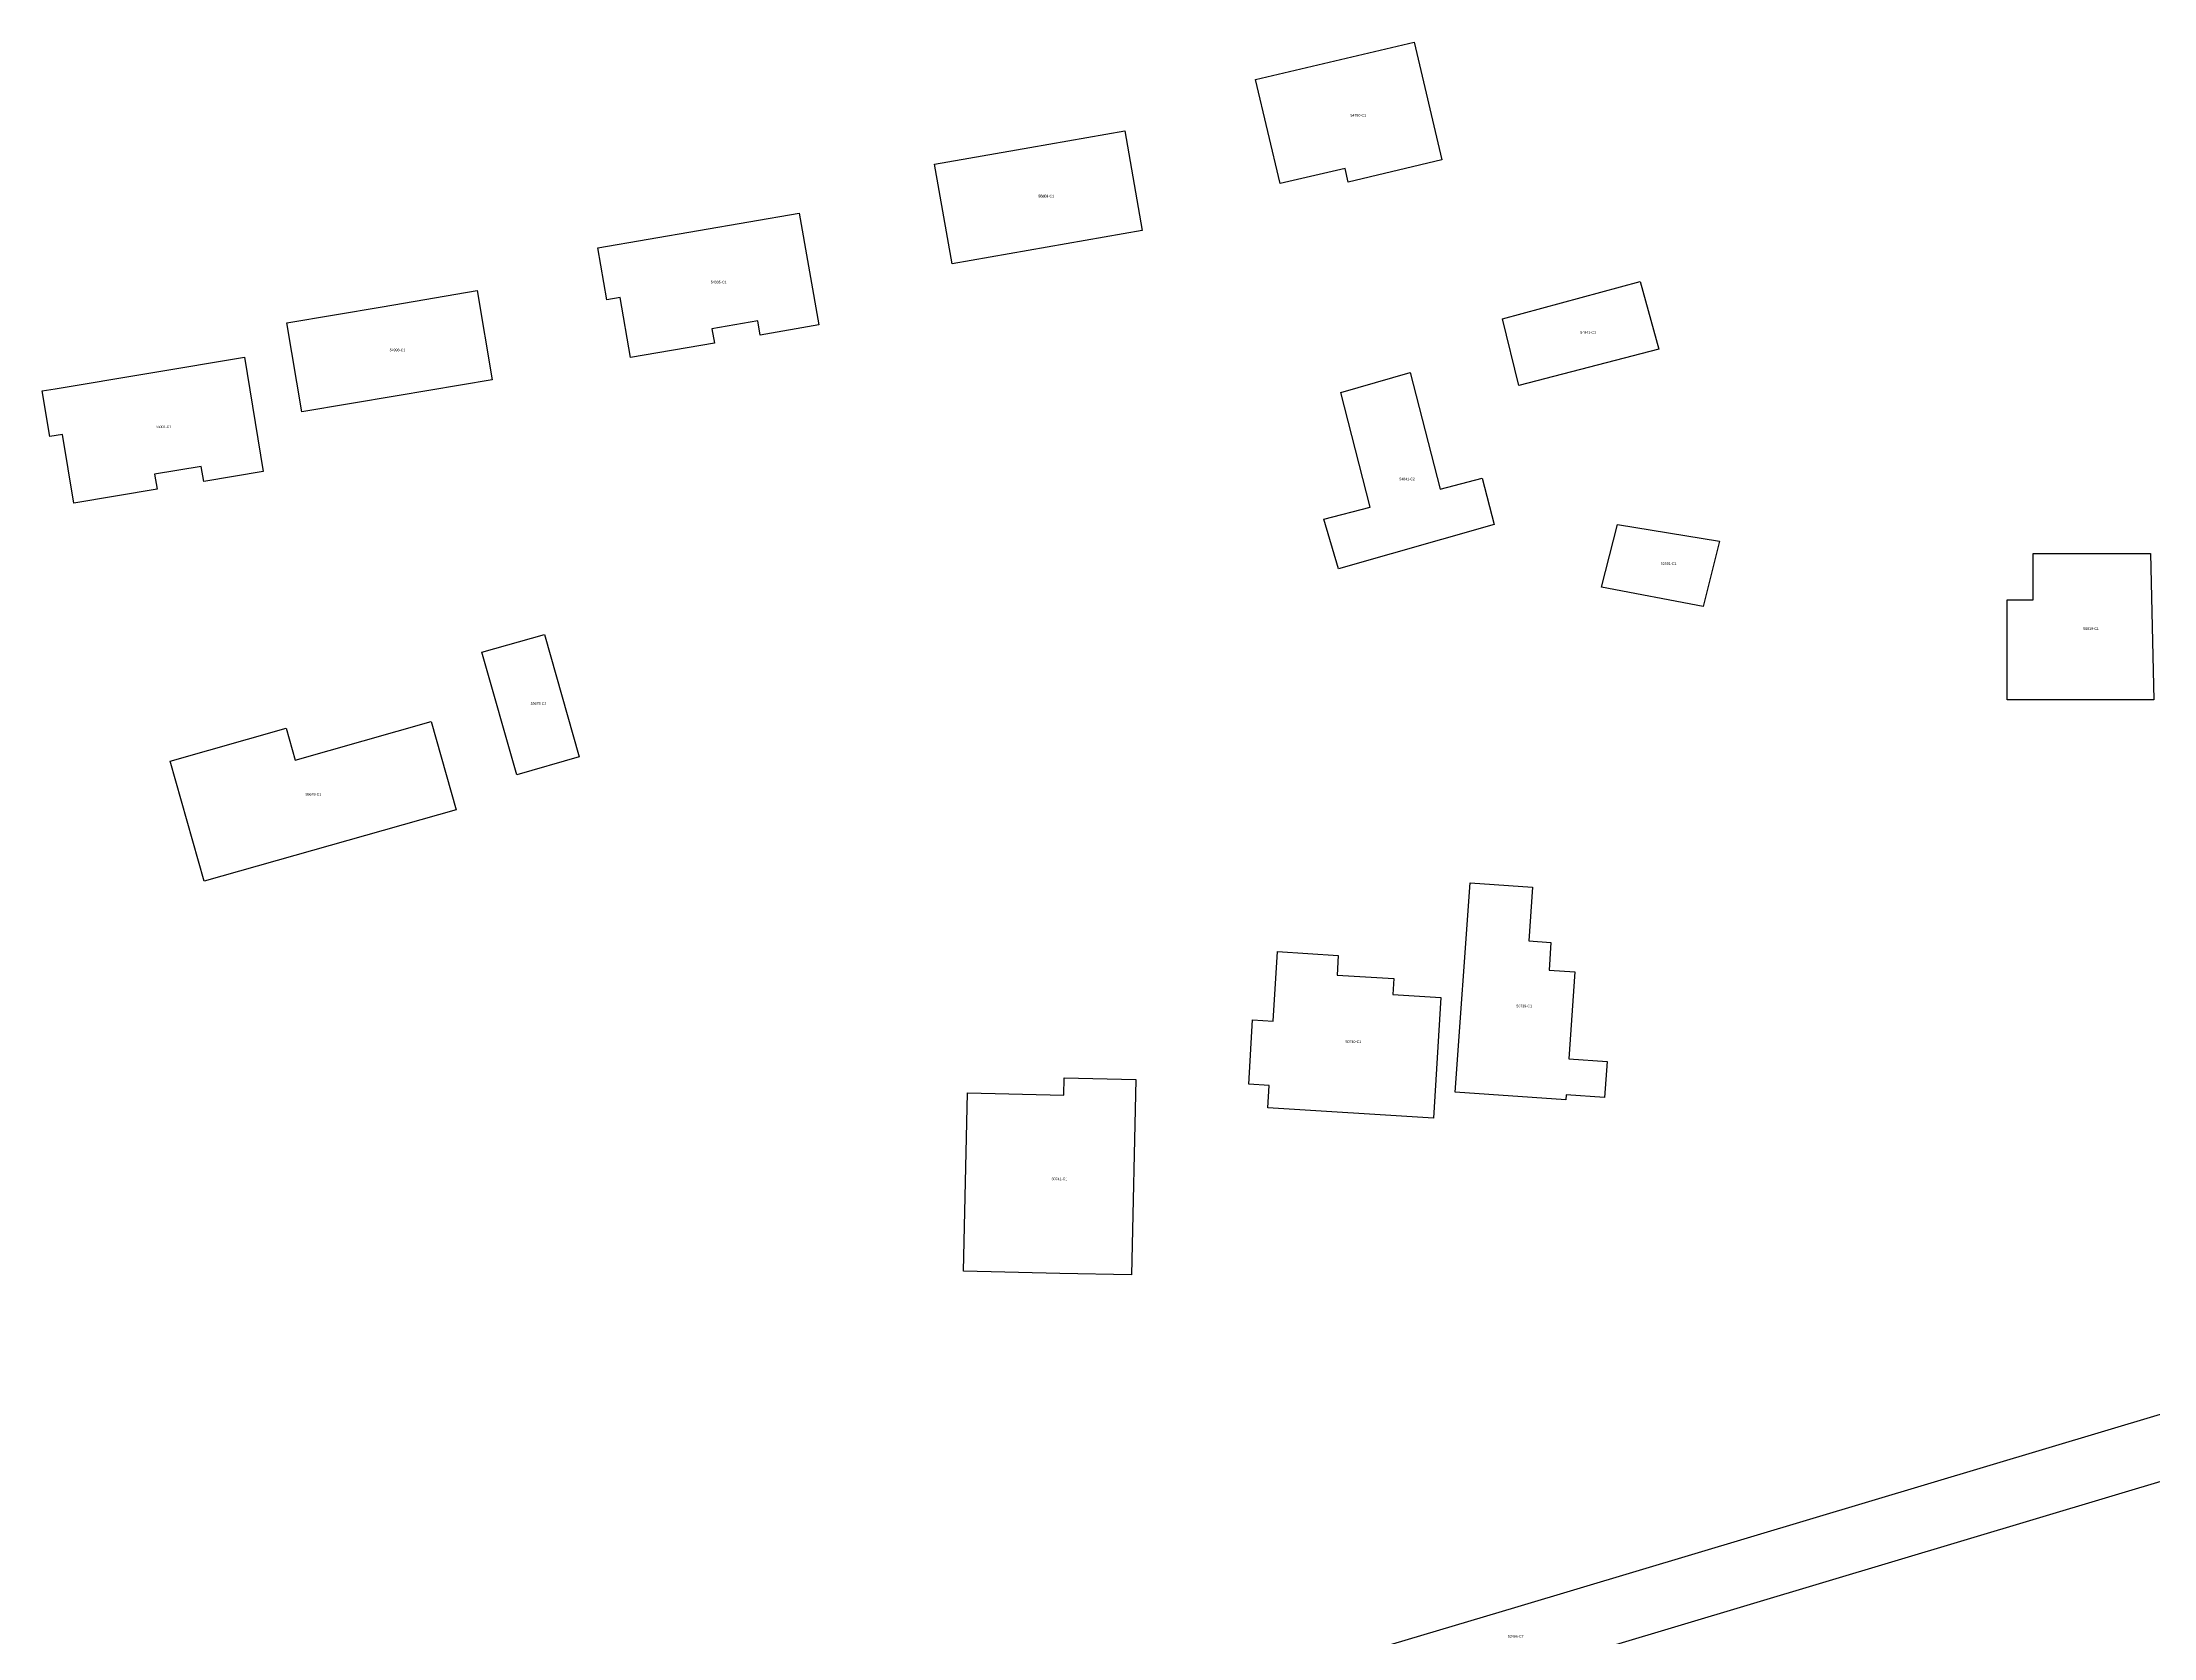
# Model space of a CAD drawing. Header units: inches. Extents: x 387583 to 388909, y 683456 to 683857.
# Drawn here: x 388153.1 to 388316.6, y 683663 to 683786.5 of the extents above; entities that cross this region are included whole.
import ezdxf

# ---------------------------------------------------------------- set-up
doc = ezdxf.new("R2010")
doc.units = ezdxf.units.IN
doc.header["$MEASUREMENT"] = 0
doc.layers.add('BUILDING_GEOMETRIES', color=118, linetype='Continuous', true_color=0x05342b)
doc.layers.add('LABEL', color=185, linetype='Continuous', true_color=0x5834b6)

msp = doc.modelspace()

# ---------------------------------------------------------------- linework, layer by layer
at = {"layer": 'BUILDING_GEOMETRIES'}
for points in [[(387634.89, 683471.06), (387583.89, 683455.8), (387582.53, 683460.49), (387633.46, 683475.85), (387713.8, 683499.91), (387785.71, 683521.51), (387858.16, 683543.06), (387942.13, 683568.21), (388091.32, 683612.89), (388187.49, 683641.58), (388267.38, 683665.38), (388444.02, 683718.29), (388478.32, 683728.45), (388569.08, 683755.64), (388618.85, 683770.61), (388631.95, 683774.67), (388650.17, 683781.96), (388677.83, 683793.37), (388699.56, 683802.7), (388719.46, 683811.26), (388721.55, 683806.71), (388701.53, 683798.11), (388681.05, 683789.31), (388726.18, 683802.89), (388794.35, 683823.11), (388855.62, 683841.47), (388905.8, 683856.61), (388908.72, 683852.27), (388857.06, 683836.68), (388795.78, 683818.32), (388727.61, 683798.11), (388652.35, 683775.45), (388633.6, 683769.96), (388620.31, 683765.83), (388570.52, 683750.86), (388479.75, 683723.66), (388445.45, 683713.5), (388268.81, 683660.59), (388188.92, 683636.79), (388092.75, 683608.1), (387943.56, 683563.42), (387859.59, 683538.27), (387787.14, 683516.72), (387715.23, 683495.12)], [(388254.22, 683775.71), (388253.98, 683776.77), (388248.96, 683775.59), (388247.06, 683783.66), (388259.33, 683786.54), (388261.47, 683777.42)], [(388236.93, 683779.68), (388238.28, 683771.95), (388232.4, 683770.92), (388229.44, 683770.4), (388223.56, 683769.37), (388222.2, 683777.1), (388229.57, 683778.39)], [(388236.93, 683779.68), (388238.28, 683771.95), (388232.4, 683770.92), (388229.44, 683770.4), (388223.56, 683769.37), (388222.2, 683777.1), (388229.57, 683778.39)], [(388196.13, 683770.61), (388211.72, 683773.31), (388213.23, 683764.64), (388208.69, 683763.85), (388208.5, 683764.95), (388204.96, 683764.34), (388205.15, 683763.24), (388198.65, 683762.11), (388197.84, 683766.76), (388196.83, 683766.58)], [(388266.18, 683765.11), (388276.83, 683768), (388278.27, 683762.77), (388267.45, 683759.96)], [(388186.78, 683767.3), (388187.95, 683760.39), (388180.58, 683759.14), (388173.21, 683757.9), (388172.04, 683764.8), (388179.41, 683766.05)], [(388153.1, 683759.54), (388154.09, 683759.7), (388168.75, 683762.14), (388170.22, 683753.29), (388165.62, 683752.52), (388165.42, 683753.68), (388161.8, 683753.08), (388162, 683751.92), (388155.56, 683750.85), (388154.68, 683756.15), (388153.69, 683755.99)], [(388253.66, 683759.42), (388259.03, 683760.97), (388261.34, 683751.93), (388264.61, 683752.78), (388265.53, 683749.19), (388253.47, 683745.74), (388252.35, 683749.6), (388255.94, 683750.53)], [(388275.07, 683749.19), (388282.98, 683747.89), (388281.72, 683742.83), (388273.85, 683744.34)], [(388305.26, 683743.35), (388307.26, 683743.35), (388307.26, 683746.95), (388316.35, 683746.95), (388316.61, 683735.6), (388305.26, 683735.6)], [(388187.15, 683739.29), (388191.99, 683740.67), (388194.69, 683731.18), (388189.84, 683729.8)], [(388163, 683730.85), (388171.99, 683733.4), (388172.69, 683730.93), (388183.21, 683733.93), (388185.15, 683727.09), (388165.65, 683721.55)], [(388263.66, 683721.43), (388268.5, 683721.1), (388268.21, 683716.93), (388269.93, 683716.81), (388269.78, 683714.67), (388271.78, 683714.53), (388271.3, 683707.79), (388274.28, 683707.58), (388274.08, 683704.8), (388271.1, 683705.01), (388271.07, 683704.62), (388262.51, 683705.22)], [(388248.75, 683716.1), (388253.46, 683715.81), (388253.37, 683714.29), (388257.76, 683714.02), (388257.68, 683712.77), (388261.41, 683712.55), (388260.83, 683703.21), (388248.01, 683704.01), (388248.11, 683705.74), (388246.52, 683705.84), (388246.82, 683710.81), (388248.42, 683710.71)], [(388224.45, 683691.34), (388224.75, 683705.16), (388232.21, 683704.99), (388232.24, 683706.33), (388237.78, 683706.21), (388237.45, 683691.06), (388231.91, 683691.18)]]:
    msp.add_lwpolyline(points, close=True, dxfattribs=at)

# ---------------------------------------------------------------- texts
at = {"layer": 'LABEL'}
for s, p in [('54790-C1', (388254.4, 683780.78)), ('55153-C1', (388230.24, 683774.52)), ('<null>', (388230.24, 683774.52)), ('54995-C1', (388204.87, 683767.86)), ('54841-C1', (388272.2, 683763.96)), ('54998-C1', (388180, 683762.6)), ('55001-C1', (388161.88, 683756.65)), ('54841-C2', (388258.18, 683752.61)), ('52501-C1', (388278.43, 683746.06)), ('50819-C1', (388311.14, 683741.02)), ('55678-C2', (388190.92, 683735.23)), ('55678-C1', (388173.49, 683728.19)), ('50739-C1', (388267.25, 683711.79)), ('50740-C1', (388254.02, 683709.03)), ('50741-C1', (388231.26, 683698.4)), ('52496-C7', (388266.59, 683662.96))]:
    msp.add_text(s, height=0.2, dxfattribs=at).set_placement(p)

doc.saveas('drawing.dxf')
